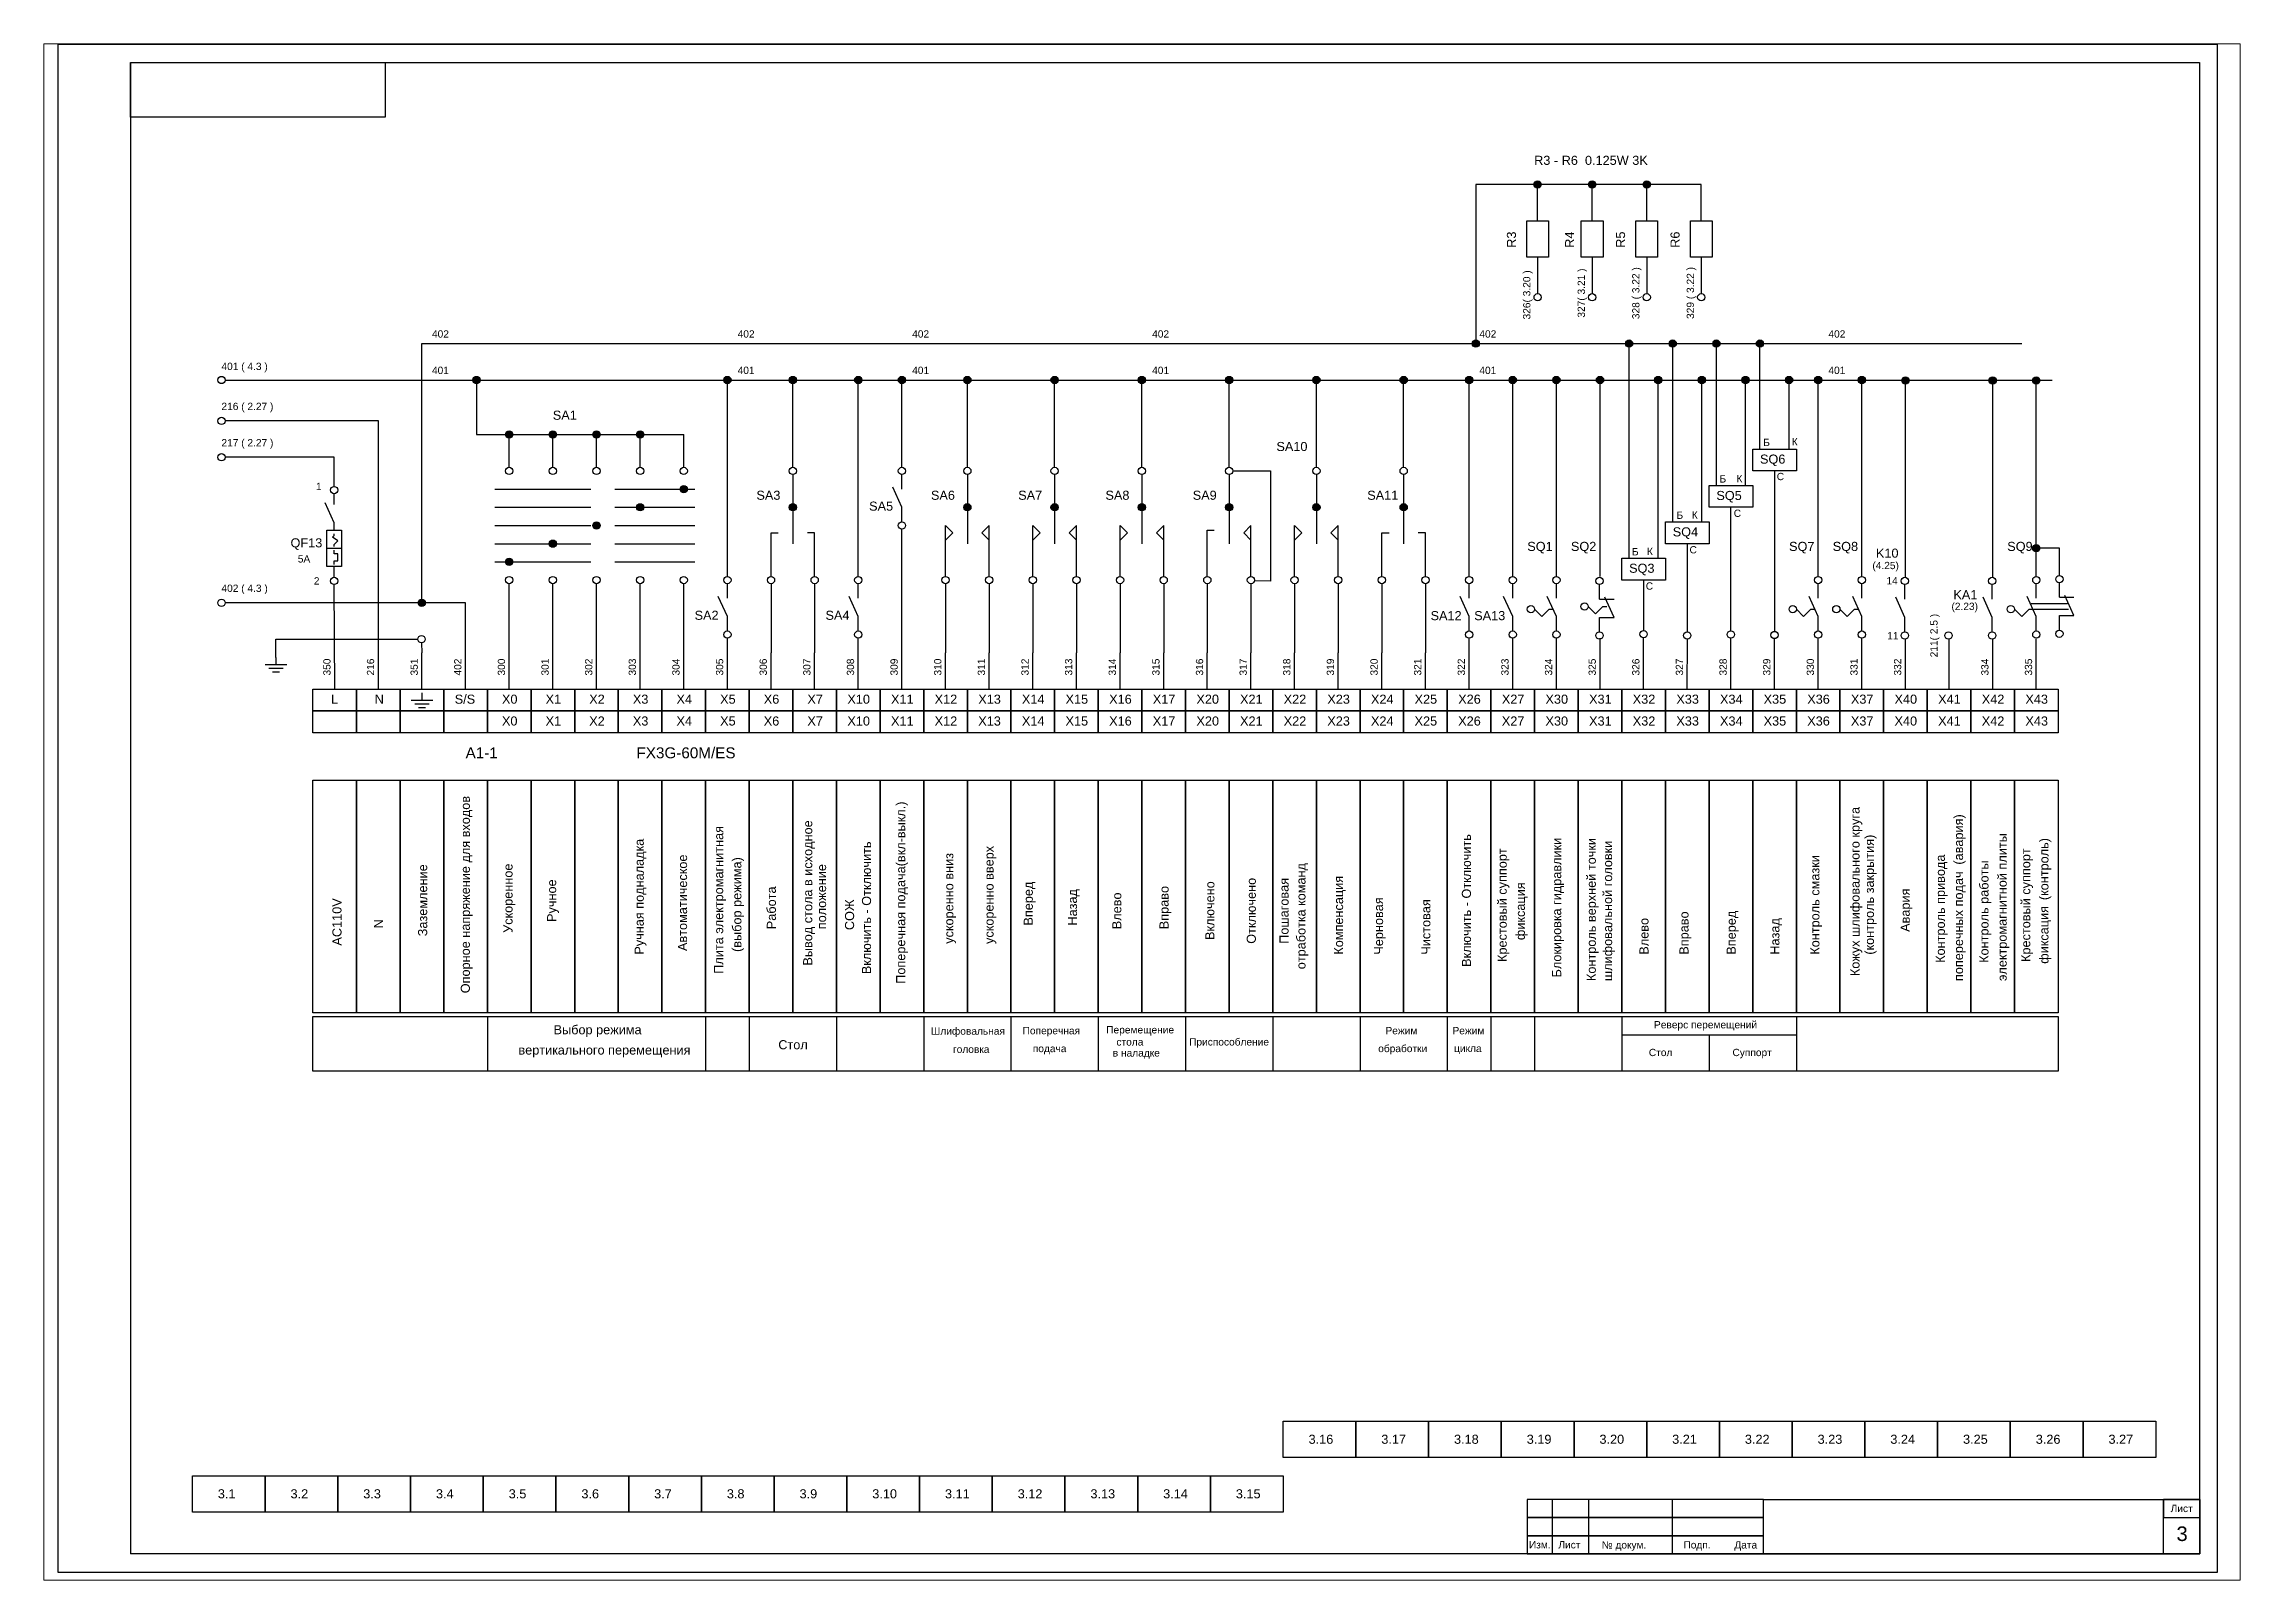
# Paper-space layout 'Лист2' of a CAD drawing. Header units: millimetres. Extents: x 0 to 287, y 0 to 201.
# The model-space entities are those that its viewports show. They can reach past a viewport. Long polylines and large blocks are cut down to what shows.
import ezdxf

# ---------------------------------------------------------------- set-up
doc = ezdxf.new("R2010")
doc.units = ezdxf.units.MM
doc.linetypes.add('ACAD_ISO02W100', pattern=[15, 12, -3])
for name, color, linetype, lineweight in [('Маркировка', 7, 'Continuous', 25), ('Оформление', 7, 'Continuous', 30), ('Элементы', 7, 'Continuous', 25)]:
    doc.layers.add(name, color=color, linetype=linetype, lineweight=lineweight)
doc.styles.get("Standard").update_dxf_attribs({"font": 'arial.ttf'})

psp = doc.layouts.new('Лист2')

msp = doc.modelspace()

# ---------------------------------------------------------------- texts
at = {"layer": 'Маркировка'}
for s, height, p in [('R3 - R6  0.125W 3K', 2.5, (19356.04, 40325.4)), ('402', 2, (19052.9, 40277.91)), ('402', 2, (19136.97, 40277.91)), ('402', 2, (19184.97, 40277.91)), ('402', 2, (19250.97, 40277.91)), ('402', 2, (19340.97, 40277.91)), ('402', 2, (19436.97, 40277.91)), ('401 ( 4.3 )', 2, (18995, 40269)), ('401', 2, (19052.9, 40267.91)), ('401', 2, (19136.97, 40267.91)), ('401', 2, (19184.97, 40267.91)), ('401', 2, (19250.97, 40267.91)), ('401', 2, (19340.97, 40267.91)), ('401', 2, (19436.97, 40267.91)), ('216 ( 2.27 )', 2, (18995, 40258)), ('SA1', 2.5, (19086.13, 40255.32)), ('217 ( 2.27 )', 2, (18995, 40248)), ('SA10', 2.5, (19285.15, 40246.72)), ('Б', 2, (19419.04, 40248.08)), ('К', 2, (19426.88, 40248.28)), ('Б', 2, (19407.02, 40238.06)), ('К', 2, (19411.67, 40238.13)), ('SQ6', 2.5, (19418.15, 40243.25)), ('С', 2, (19422.76, 40238.72)), ('1', 2, (19021, 40236)), ('SA3', 2.5, (19142.13, 40233.32)), ('SA6', 2.5, (19190.13, 40233.32)), ('SA7', 2.5, (19214.13, 40233.32)), ('SA8', 2.5, (19238.13, 40233.32)), ('SA9', 2.5, (19262.13, 40233.32)), ('SA11', 2.5, (19310.13, 40233.32)), ('SQ5', 2.5, (19406.15, 40233.25)), ('SA5', 2.5, (19173.13, 40230.32)), ('Б', 2, (19395.19, 40228.08)), ('К', 2, (19399.38, 40228.15)), ('С', 2, (19410.93, 40228.62)), ('QF13', 2.5, (19014, 40220.23)), ('SQ1', 2.5, (19354.15, 40219.25)), ('SQ2', 2.5, (19366.15, 40219.25)), ('SQ4', 2.5, (19394.15, 40223.25)), ('SQ7', 2.5, (19426.15, 40219.25)), ('SQ8', 2.5, (19438.15, 40219.25)), ('SQ9', 2.5, (19486.15, 40219.25)), ('5A', 2, (19016, 40216.07)), ('SQ3', 2.5, (19382.15, 40213.25)), ('Б', 2, (19382.95, 40218.05)), ('К', 2, (19387.07, 40218.12)), ('С', 2, (19398.77, 40218.58)), ('(4.25)', 2, (19449.06, 40214.25)), ('K10', 2.5, (19450.04, 40217.4)), ('402 ( 4.3 )', 2, (18995, 40208)), ('2', 2, (19020.41, 40210.02)), ('С', 2, (19386.74, 40208.61)), ('14', 2, (19452.94, 40210.07)), ('(2.23)', 2, (19470.82, 40203.02)), ('KA1', 2.5, (19471.34, 40205.97)), ('SA2', 2.5, (19125.13, 40200.32)), ('SA4', 2.5, (19161.13, 40200.32)), ('SA12', 2.5, (19327.55, 40200.22)), ('SA13', 2.5, (19339.55, 40200.22)), ('11', 2, (19453.16, 40194.96)), ('L', 2.5, (19025.15, 40177.25)), ('N', 2.5, (19037.15, 40177.25)), ('S/S', 2.5, (19059.15, 40177.25)), ('X0', 2.5, (19072.15, 40177.25)), ('X1', 2.5, (19084.15, 40177.25)), ('X2', 2.5, (19096.15, 40177.25)), ('X3', 2.5, (19108.15, 40177.25)), ('X4', 2.5, (19120.15, 40177.25)), ('X5', 2.5, (19132.15, 40177.25)), ('X6', 2.5, (19144.15, 40177.25)), ('X7', 2.5, (19156.15, 40177.25)), ('X10', 2.5, (19167.15, 40177.25)), ('X11', 2.5, (19179.15, 40177.25)), ('X12', 2.5, (19191.15, 40177.25)), ('X13', 2.5, (19203.15, 40177.25)), ('X14', 2.5, (19215.15, 40177.25)), ('X15', 2.5, (19227.15, 40177.25)), ('X16', 2.5, (19239.15, 40177.25)), ('X17', 2.5, (19251.15, 40177.25)), ('X20', 2.5, (19263.15, 40177.25)), ('X21', 2.5, (19275.15, 40177.25)), ('X22', 2.5, (19287.15, 40177.25)), ('X23', 2.5, (19299.15, 40177.25)), ('X24', 2.5, (19311.15, 40177.25)), ('X25', 2.5, (19323.15, 40177.25)), ('X26', 2.5, (19335.15, 40177.25)), ('X27', 2.5, (19347.15, 40177.25)), ('X30', 2.5, (19359.15, 40177.25)), ('X31', 2.5, (19371.15, 40177.25)), ('X32', 2.5, (19383.15, 40177.25)), ('X33', 2.5, (19395.15, 40177.25)), ('X34', 2.5, (19407.15, 40177.25)), ('X35', 2.5, (19419.15, 40177.25)), ('X36', 2.5, (19431.15, 40177.25)), ('X37', 2.5, (19443.15, 40177.25)), ('X40', 2.5, (19455.15, 40177.25)), ('X41', 2.5, (19467.15, 40177.25)), ('X42', 2.5, (19479.15, 40177.25)), ('X43', 2.5, (19491.15, 40177.25)), ('X0', 2.5, (19072.15, 40171.25)), ('X1', 2.5, (19084.15, 40171.25)), ('X2', 2.5, (19096.15, 40171.25)), ('X3', 2.5, (19108.15, 40171.25)), ('X4', 2.5, (19120.15, 40171.25)), ('X5', 2.5, (19132.15, 40171.25)), ('X6', 2.5, (19144.15, 40171.25)), ('X7', 2.5, (19156.15, 40171.25)), ('X10', 2.5, (19167.15, 40171.25)), ('X11', 2.5, (19179.15, 40171.25)), ('X12', 2.5, (19191.15, 40171.25)), ('X13', 2.5, (19203.15, 40171.25)), ('X14', 2.5, (19215.15, 40171.25)), ('X15', 2.5, (19227.15, 40171.25)), ('X16', 2.5, (19239.15, 40171.25)), ('X17', 2.5, (19251.15, 40171.25)), ('X20', 2.5, (19263.15, 40171.25)), ('X21', 2.5, (19275.15, 40171.25)), ('X22', 2.5, (19287.15, 40171.25)), ('X23', 2.5, (19299.15, 40171.25)), ('X24', 2.5, (19311.15, 40171.25)), ('X25', 2.5, (19323.15, 40171.25)), ('X26', 2.5, (19335.15, 40171.25)), ('X27', 2.5, (19347.15, 40171.25)), ('X30', 2.5, (19359.15, 40171.25)), ('X31', 2.5, (19371.15, 40171.25)), ('X32', 2.5, (19383.15, 40171.25)), ('X33', 2.5, (19395.15, 40171.25)), ('X34', 2.5, (19407.15, 40171.25)), ('X35', 2.5, (19419.15, 40171.25)), ('X36', 2.5, (19431.15, 40171.25)), ('X37', 2.5, (19443.15, 40171.25)), ('X40', 2.5, (19455.15, 40171.25)), ('X41', 2.5, (19467.15, 40171.25)), ('X42', 2.5, (19479.15, 40171.25)), ('X43', 2.5, (19491.15, 40171.25)), ('A1-1', 3, (19062.15, 40162.25)), ('FX3G-60M/ES', 3, (19109.15, 40162.25)), ('Выбор режима', 2.5, (19086.35, 40086.37)), ('Реверс перемещений', 2, (19389, 40088)), ('Стол', 2.5, (19148.15, 40082.25)), ('Шлифовальная', 2, (19190.15, 40086.25)), ('Поперечная', 2, (19215.35, 40086.37)), ('подача', 2, (19218.15, 40081.46)), ('Перемещение', 2, (19238.35, 40086.6)), ('стола', 2, (19241.15, 40083.27)), ('Приспособление', 2, (19261.14, 40083.28)), ('обработки', 2, (19313.15, 40081.46)), ('Режим', 2, (19315.15, 40086.37)), ('Режим', 2, (19333.58, 40086.37)), ('цикла', 2, (19334.02, 40081.48)), ('вертикального перемещения', 2.5, (19076.68, 40080.79)), ('головка', 2, (19196.2, 40081.25)), ('в наладке', 2, (19240.15, 40080.25)), ('Стол', 2, (19387.58, 40080.37)), ('Суппорт', 2, (19410.58, 40080.37)), ('3.16', 2.5, (19294, 39973.78)), ('3.17', 2.5, (19314, 39973.78)), ('3.18', 2.5, (19334, 39973.78)), ('3.19', 2.5, (19354, 39973.78)), ('3.20', 2.5, (19374, 39973.78)), ('3.21', 2.5, (19394, 39973.78)), ('3.22', 2.5, (19414, 39973.78)), ('3.23', 2.5, (19434, 39973.78)), ('3.24', 2.5, (19454, 39973.78)), ('3.25', 2.5, (19474, 39973.78)), ('3.26', 2.5, (19494, 39973.78)), ('3.27', 2.5, (19514, 39973.78)), ('3.1', 2.5, (18994, 39958.78)), ('3.2', 2.5, (19014, 39958.78)), ('3.3', 2.5, (19034, 39958.78)), ('3.4', 2.5, (19054, 39958.78)), ('3.5', 2.5, (19074, 39958.78)), ('3.6', 2.5, (19094, 39958.78)), ('3.7', 2.5, (19114, 39958.78)), ('3.8', 2.5, (19134, 39958.78)), ('3.9', 2.5, (19154, 39958.78)), ('3.10', 2.5, (19174, 39958.78)), ('3.11', 2.5, (19194, 39958.78)), ('3.12', 2.5, (19214, 39958.78)), ('3.13', 2.5, (19234, 39958.78)), ('3.14', 2.5, (19254, 39958.78)), ('3.15', 2.5, (19274, 39958.78)), ('3', 4, (19532.69, 39947.05))]:
    msp.add_text(s, height=height, dxfattribs=at).set_placement(p)
for s, height, p in [('R3', 2.5, (19351.04, 40302.6)), ('R4', 2.5, (19367.04, 40302.6)), ('R5', 2.5, (19381.04, 40302.6)), ('R6', 2.5, (19396.04, 40302.6)), ('326( 3.20 )', 2, (19355, 40282.9)), ('327( 3.21 )', 2, (19370, 40283.39)), ('328 ( 3.22 )', 2, (19385, 40282.98)), ('329 ( 3.22 )', 2, (19400, 40283.04)), ('211( 2.5 )', 2, (19467, 40190)), ('350', 2, (19025, 40185)), ('216', 2, (19037, 40185)), ('351', 2, (19049, 40185)), ('402', 2, (19061, 40185)), ('300', 2, (19073, 40185)), ('301', 2, (19085, 40185)), ('302', 2, (19097, 40185)), ('303', 2, (19109, 40185)), ('304', 2, (19121, 40185)), ('305', 2, (19133, 40185)), ('306', 2, (19145, 40185)), ('307', 2, (19157, 40185)), ('308', 2, (19169, 40185)), ('309', 2, (19181, 40185)), ('310', 2, (19193, 40185)), ('311', 2, (19205, 40185)), ('312', 2, (19217, 40185)), ('313', 2, (19229, 40185)), ('314', 2, (19241, 40185)), ('315', 2, (19253, 40185)), ('316', 2, (19265, 40185)), ('317', 2, (19277, 40185)), ('318', 2, (19289, 40185)), ('319', 2, (19301, 40185)), ('320', 2, (19313, 40185)), ('321', 2, (19325, 40185)), ('322', 2, (19337, 40185)), ('323', 2, (19349, 40185)), ('324', 2, (19361, 40185)), ('325', 2, (19373, 40185)), ('326', 2, (19385, 40185)), ('327', 2, (19397, 40185)), ('328', 2, (19409, 40185)), ('329', 2, (19421, 40185)), ('330', 2, (19433, 40185)), ('331', 2, (19445, 40185)), ('332', 2, (19457, 40185)), ('334', 2, (19481, 40185)), ('335', 2, (19493, 40185)), ('Опорное напряжение для входов', 2.5, (19063.32, 40097.64)), ('Поперечная подача(вкл-выкл.)', 2.5, (19183.06, 40100.25)), ('Плита электромагнитная', 2.5, (19133, 40103)), ('Вывод стола в исходное ', 2.5, (19157.49, 40105.25)), ('Кожух шлифовального круга', 2.5, (19445.53, 40102.36)), ('(авария)', 2.5, (19474, 40133)), ('Ручная подналадка', 2.5, (19111.15, 40108.25)), ('Включить - Отключить', 2.5, (19173.66, 40102.89)), ('ускоренно вверх', 2.5, (19207.36, 40111.2)), ('Включить - Отключить', 2.5, (19338.66, 40104.89)), ('Крестовый суппорт', 2.5, (19348.49, 40106.25)), ('Блокировка гидравлики', 2.5, (19363.49, 40102)), ('Контроль верхней точки', 2.5, (19373, 40101)), ('шлифовальной головки', 2.5, (19377.49, 40101)), ('(контроль закрытия)', 2.5, (19449.49, 40108.25)), ('электромагнитной плиты', 2.5, (19486, 40101)), ('Крестовый суппорт', 2.5, (19492.49, 40106.25)), ('(контроль)', 2.5, (19497.49, 40123.25)), ('Заземление', 2.5, (19051.58, 40113.31)), ('Ускоренное', 2.5, (19075.06, 40114.25)), ('Автоматическое', 2.5, (19123.06, 40109.25)), ('(выбор режима)', 2.5, (19138, 40109)), ('положение', 2.5, (19161.3, 40115.25)), ('ускоренно вниз', 2.5, (19196.3, 40111.25)), ('отработка команд', 2.5, (19293.15, 40104.25)), ('Контроль смазки', 2.5, (19434.49, 40108.25)), ('Контроль привода', 2.5, (19469, 40106)), ('Контроль работы', 2.5, (19481, 40106)), ('Ручное', 2.5, (19087.06, 40117.25)), ('Работа', 2.5, (19147.49, 40115.25)), ('Вперед', 2.5, (19218.15, 40116.25)), ('Назад', 2.5, (19230.3, 40116.25)), ('Влево', 2.5, (19242.49, 40115.25)), ('Вправо', 2.5, (19255.49, 40115.25)), ('Включено', 2.5, (19268.09, 40112.29)), ('Отключено', 2.5, (19279.49, 40111.25)), ('Пошаговая', 2.5, (19288.49, 40111.25)), ('Компенсация', 2.5, (19303.49, 40108.25)), ('фиксация', 2.5, (19353.49, 40112.25)), ('Авария', 2.5, (19459.34, 40114.52)), ('поперечных подач', 2.5, (19474, 40101)), ('AC110V', 2.5, (19028.02, 40110.75)), ('СОЖ', 2.5, (19169, 40115)), ('Черновая', 2.5, (19314.49, 40108.25)), ('Чистовая', 2.5, (19327.49, 40108.25)), ('Вправо', 2.5, (19398.49, 40108.25)), ('Вперед', 2.5, (19411.49, 40108.25)), ('фиксация', 2.5, (19497.49, 40105.75)), ('N', 2.5, (19039.42, 40115.49)), ('Влево', 2.5, (19387.49, 40108.25)), ('Назад', 2.5, (19423.49, 40108.25))]:
    msp.add_text(s, height=height, rotation=90, dxfattribs=at).set_placement(p)
at = {"layer": 'Оформление'}
for s, p in [('Лист', (19531.1, 39955)), ('Изм.', (19354.6, 39945.02)), ('Лист', (19362.7, 39945.01)), ('№ докум.', (19374.62, 39944.99)), ('Подп.', (19397.1, 39945)), ('Дата', (19411.1, 39945))]:
    msp.add_text(s, height=2, dxfattribs=at).set_placement(p)

# ---------------------------------------------------------------- hatches: boundary and pattern name
at = {"layer": 'Элементы'}
h = msp.add_hatch(color=256, dxfattribs=at)
h.dxf.hatch_style = 1
h.paths.add_polyline_path([(19358, 40320, 1), (19356, 40320, 1)])
h = msp.add_hatch(color=256, dxfattribs=at)
h.dxf.hatch_style = 1
h.paths.add_polyline_path([(19373, 40320, 1), (19371, 40320, 1)])
h = msp.add_hatch(color=256, dxfattribs=at)
h.dxf.hatch_style = 1
h.paths.add_polyline_path([(19388, 40320, 1), (19386, 40320, 1)])
h = msp.add_hatch(color=256, dxfattribs=at)
h.dxf.hatch_style = 1
h.paths.add_polyline_path([(19341, 40276.25, 1), (19339, 40276.25, 1)])
h = msp.add_hatch(color=256, dxfattribs=at)
h.dxf.hatch_style = 1
h.paths.add_polyline_path([(19383.15, 40276.25, 1), (19381.15, 40276.25, 1)])
h = msp.add_hatch(color=256, dxfattribs=at)
h.dxf.hatch_style = 1
h.paths.add_polyline_path([(19395.15, 40276.25, 1), (19393.15, 40276.25, 1)])
h = msp.add_hatch(color=256, dxfattribs=at)
h.dxf.hatch_style = 1
h.paths.add_polyline_path([(19407.15, 40276.25, 1), (19405.15, 40276.25, 1)])
h = msp.add_hatch(color=256, dxfattribs=at)
h.dxf.hatch_style = 1
h.paths.add_polyline_path([(19419.15, 40276.25, 1), (19417.15, 40276.25, 1)])
h = msp.add_hatch(color=256, dxfattribs=at)
h.dxf.hatch_style = 1
h.paths.add_polyline_path([(19066.15, 40266.25, 1), (19064.15, 40266.25, 1)])
h = msp.add_hatch(color=256, dxfattribs=at)
h.dxf.hatch_style = 1
h.paths.add_polyline_path([(19135.15, 40266.25, 1), (19133.15, 40266.25, 1)])
h = msp.add_hatch(color=256, dxfattribs=at)
h.dxf.hatch_style = 1
h.paths.add_polyline_path([(19153.15, 40266.25, 1), (19151.15, 40266.25, 1)])
h = msp.add_hatch(color=256, dxfattribs=at)
h.dxf.hatch_style = 1
h.paths.add_polyline_path([(19171.15, 40266.25, 1), (19169.15, 40266.25, 1)])
h = msp.add_hatch(color=256, dxfattribs=at)
h.dxf.hatch_style = 1
h.paths.add_polyline_path([(19183.15, 40266.25, 1), (19181.15, 40266.25, 1)])
h = msp.add_hatch(color=256, dxfattribs=at)
h.dxf.hatch_style = 1
h.paths.add_polyline_path([(19201.15, 40266.25, 1), (19199.15, 40266.25, 1)])
h = msp.add_hatch(color=256, dxfattribs=at)
h.dxf.hatch_style = 1
h.paths.add_polyline_path([(19225.15, 40266.25, 1), (19223.15, 40266.25, 1)])
h = msp.add_hatch(color=256, dxfattribs=at)
h.dxf.hatch_style = 1
h.paths.add_polyline_path([(19249.15, 40266.25, 1), (19247.15, 40266.25, 1)])
h = msp.add_hatch(color=256, dxfattribs=at)
h.dxf.hatch_style = 1
h.paths.add_polyline_path([(19273.15, 40266.25, 1), (19271.15, 40266.25, 1)])
h = msp.add_hatch(color=256, dxfattribs=at)
h.dxf.hatch_style = 1
h.paths.add_polyline_path([(19297.15, 40266.25, 1), (19295.15, 40266.25, 1)])
h = msp.add_hatch(color=256, dxfattribs=at)
h.dxf.hatch_style = 1
h.paths.add_polyline_path([(19321.15, 40266.25, 1), (19319.15, 40266.25, 1)])
h = msp.add_hatch(color=256, dxfattribs=at)
h.dxf.hatch_style = 1
h.paths.add_polyline_path([(19339.15, 40266.25, 1), (19337.15, 40266.25, 1)])
h = msp.add_hatch(color=256, dxfattribs=at)
h.dxf.hatch_style = 1
h.paths.add_polyline_path([(19351.15, 40266.25, 1), (19349.15, 40266.25, 1)])
h = msp.add_hatch(color=256, dxfattribs=at)
h.dxf.hatch_style = 1
h.paths.add_polyline_path([(19363.15, 40266.25, 1), (19361.15, 40266.25, 1)])
h = msp.add_hatch(color=256, dxfattribs=at)
h.dxf.hatch_style = 1
h.paths.add_polyline_path([(19375.15, 40266.25, 1), (19373.15, 40266.25, 1)])
h = msp.add_hatch(color=256, dxfattribs=at)
h.dxf.hatch_style = 1
h.paths.add_polyline_path([(19391.15, 40266.25, 1), (19389.15, 40266.25, 1)])
h = msp.add_hatch(color=256, dxfattribs=at)
h.dxf.hatch_style = 1
h.paths.add_polyline_path([(19403.15, 40266.25, 1), (19401.15, 40266.25, 1)])
h = msp.add_hatch(color=256, dxfattribs=at)
h.dxf.hatch_style = 1
h.paths.add_polyline_path([(19415.15, 40266.25, 1), (19413.15, 40266.25, 1)])
h = msp.add_hatch(color=256, dxfattribs=at)
h.dxf.hatch_style = 1
h.paths.add_polyline_path([(19427.15, 40266.25, 1), (19425.15, 40266.25, 1)])
h = msp.add_hatch(color=256, dxfattribs=at)
h.dxf.hatch_style = 1
h.paths.add_polyline_path([(19435.15, 40266.25, 1), (19433.15, 40266.25, 1)])
h = msp.add_hatch(color=256, dxfattribs=at)
h.dxf.hatch_style = 1
h.paths.add_polyline_path([(19447.15, 40266.25, 1), (19445.15, 40266.25, 1)])
h = msp.add_hatch(color=256, dxfattribs=at)
h.dxf.hatch_style = 1
h.paths.add_polyline_path([(19459.15, 40266.11, 1), (19457.15, 40266.11, 1)])
h = msp.add_hatch(color=256, dxfattribs=at)
h.dxf.hatch_style = 1
h.paths.add_polyline_path([(19483.15, 40266.11, 1), (19481.15, 40266.11, 1)])
h = msp.add_hatch(color=256, dxfattribs=at)
h.dxf.hatch_style = 1
h.paths.add_polyline_path([(19495.15, 40266.11, 1), (19493.15, 40266.11, 1)])
h = msp.add_hatch(color=256, dxfattribs=at)
h.dxf.hatch_style = 1
h.paths.add_polyline_path([(19075.15, 40251.25, 1), (19073.15, 40251.25, 1)])
h = msp.add_hatch(color=256, dxfattribs=at)
h.dxf.hatch_style = 1
h.paths.add_polyline_path([(19087.15, 40251.25, 1), (19085.15, 40251.25, 1)])
h = msp.add_hatch(color=256, dxfattribs=at)
h.dxf.hatch_style = 1
h.paths.add_polyline_path([(19099.15, 40251.25, 1), (19097.15, 40251.25, 1)])
h = msp.add_hatch(color=256, dxfattribs=at)
h.dxf.hatch_style = 1
h.paths.add_polyline_path([(19111.15, 40251.25, 1), (19109.15, 40251.25, 1)])
h = msp.add_hatch(color=256, dxfattribs=at)
h.dxf.hatch_style = 1
h.paths.add_polyline_path([(19123.15, 40236.25, 1), (19121.15, 40236.25, 1)])
h = msp.add_hatch(color=256, dxfattribs=at)
h.dxf.hatch_style = 1
h.paths.add_polyline_path([(19111.15, 40231.25, 1), (19109.15, 40231.25, 1)])
h = msp.add_hatch(color=256, dxfattribs=at)
h.dxf.hatch_style = 1
h.paths.add_polyline_path([(19153.15, 40231.25, 1), (19151.15, 40231.25, 1)])
h = msp.add_hatch(color=256, dxfattribs=at)
h.dxf.hatch_style = 1
h.paths.add_polyline_path([(19201.15, 40231.25, 1), (19199.15, 40231.25, 1)])
h = msp.add_hatch(color=256, dxfattribs=at)
h.dxf.hatch_style = 1
h.paths.add_polyline_path([(19225.15, 40231.25, 1), (19223.15, 40231.25, 1)])
h = msp.add_hatch(color=256, dxfattribs=at)
h.dxf.hatch_style = 1
h.paths.add_polyline_path([(19249.15, 40231.25, 1), (19247.15, 40231.25, 1)])
h = msp.add_hatch(color=256, dxfattribs=at)
h.dxf.hatch_style = 1
h.paths.add_polyline_path([(19273.15, 40231.25, 1), (19271.15, 40231.25, 1)])
h = msp.add_hatch(color=256, dxfattribs=at)
h.dxf.hatch_style = 1
h.paths.add_polyline_path([(19297.15, 40231.25, 1), (19295.15, 40231.25, 1)])
h = msp.add_hatch(color=256, dxfattribs=at)
h.dxf.hatch_style = 1
h.paths.add_polyline_path([(19321.15, 40231.25, 1), (19319.15, 40231.25, 1)])
h = msp.add_hatch(color=256, dxfattribs=at)
h.dxf.hatch_style = 1
h.paths.add_polyline_path([(19087.15, 40221.25, 1), (19085.15, 40221.25, 1)])
h = msp.add_hatch(color=256, dxfattribs=at)
h.dxf.hatch_style = 1
h.paths.add_polyline_path([(19099.15, 40226.25, 1), (19097.15, 40226.25, 1)])
h = msp.add_hatch(color=256, dxfattribs=at)
h.dxf.hatch_style = 1
h.paths.add_polyline_path([(19075.15, 40216.25, 1), (19073.15, 40216.25, 1)])
h = msp.add_hatch(color=256, dxfattribs=at)
h.dxf.hatch_style = 1
h.paths.add_polyline_path([(19495.15, 40220, 1), (19493.15, 40220, 1)])
h = msp.add_hatch(color=256, dxfattribs=at)
h.dxf.hatch_style = 1
h.paths.add_polyline_path([(19051.08, 40205, 1), (19049.08, 40205, 1)])

# ---------------------------------------------------------------- linework, layer by layer
at = {"layer": 'Оформление'}
for p, q in [((18970, 40353.5), (18970, 39943.5)), ((18970, 40353.5), (19539, 40353.5)), ((19539, 40353.5), (19539, 39943.5)), ((19419.1, 39958.5), (19539.1, 39958.5)), ((19539, 39943.5), (18970, 39943.5)), ((19354.1, 39943.5), (19539.1, 39943.5)), ((19354.1, 39943.5), (19539.1, 39943.5)), ((19354.1, 39943.5), (19539.1, 39943.5))]:
    msp.add_line(p, q, dxfattribs=at)
for points in [[(18950, 39938.5), (19544, 39938.5), (19544, 40358.5), (18950, 40358.5)], [(19354.1, 39943.5), (19371.1, 39943.5), (19371.08, 39958.5), (19354.08, 39958.5)], [(19354.1, 39953.5), (19419.1, 39953.5), (19419.1, 39958.5), (19354.1, 39958.5)], [(19354.1, 39943.5), (19361.1, 39943.5), (19361.1, 39958.5), (19354.1, 39958.5)], [(19354.1, 39943.5), (19394.1, 39943.5), (19394.1, 39958.5), (19354.1, 39958.5)], [(19539.1, 39943.5), (19529.1, 39943.5), (19529.1, 39958.5), (19539.1, 39958.5)], [(19539.1, 39958.5), (19529.1, 39958.5), (19529.1, 39953.5), (19539.1, 39953.5)], [(19354.1, 39948.5), (19419.1, 39948.5), (19419.1, 39953.5), (19354.1, 39953.5)], [(19354.1, 39943.5), (19419.1, 39943.5), (19419.1, 39948.5), (19354.1, 39948.5)]]:
    msp.add_lwpolyline(points, close=True, dxfattribs=at)
at = {"layer": 'Элементы'}
for p, q in [((19402, 40320), (19340, 40320)), ((19340, 40320), (19340, 40276.25)), ((19357, 40310), (19357, 40320)), ((19372, 40310), (19372, 40320)), ((19387, 40310), (19387, 40320)), ((19402, 40310), (19402, 40320)), ((19357, 40300), (19357, 40290)), ((19372, 40300), (19372, 40290)), ((19387, 40300), (19387, 40290)), ((19402, 40300), (19402, 40290)), ((19050.08, 40276.25), (19490.15, 40276.25)), ((19050.08, 40205), (19050.08, 40276.25)), ((19382.15, 40226.25), (19382.15, 40276.25)), ((19394.15, 40236.25), (19394.15, 40276.25)), ((19406.15, 40246.25), (19406.15, 40276.25)), ((19418.15, 40256.25), (19418.15, 40276.25)), ((18996, 40266.25), (19498.5, 40266.25)), ((19065.15, 40266.25), (19065.15, 40251.25)), ((19134.15, 40212.25), (19134.15, 40266.25)), ((19152.15, 40242.25), (19152.15, 40266.25)), ((19170.15, 40212.25), (19170.15, 40266.25)), ((19182.15, 40242.25), (19182.15, 40266.25)), ((19200.15, 40242.25), (19200.15, 40266.25)), ((19224.15, 40242.25), (19224.15, 40266.25)), ((19248.15, 40242.25), (19248.15, 40266.25)), ((19272.15, 40242.25), (19272.15, 40266.25)), ((19296.15, 40242.25), (19296.15, 40266.25)), ((19320.15, 40242.25), (19320.15, 40266.25)), ((19338.15, 40212.25), (19338.15, 40266.25)), ((19350.15, 40212.25), (19350.15, 40266.25)), ((19362.15, 40212.25), (19362.15, 40266.25)), ((19374.15, 40212.25), (19374.15, 40266.25)), ((19390.15, 40226.25), (19390.15, 40266.25)), ((19402.15, 40236.25), (19402.15, 40266.25)), ((19414.15, 40246.25), (19414.15, 40266.25)), ((19426.15, 40256.25), (19426.15, 40266.25)), ((19434.15, 40212.25), (19434.15, 40266.25)), ((19446.15, 40212.25), (19446.15, 40266.25)), ((19458.15, 40212.11), (19458.15, 40266.11)), ((19482.15, 40212.11), (19482.15, 40266.11)), ((19494.15, 40212.11), (19494.15, 40266.11)), ((19038.15, 40255), (18996, 40255)), ((19038.15, 40191.25), (19038.15, 40255)), ((19418.15, 40247.25), (19418.15, 40256.25)), ((19426.15, 40247.25), (19426.15, 40256.25)), ((19065.15, 40251.25), (19122.15, 40251.25)), ((19074.15, 40242.25), (19074.15, 40251.25)), ((19086.15, 40242.25), (19086.15, 40251.25)), ((19098.15, 40242.25), (19098.15, 40251.25)), ((19110.15, 40242.25), (19110.15, 40251.25)), ((19122.15, 40242.25), (19122.15, 40251.25)), ((19406.15, 40237.25), (19406.15, 40246.25)), ((19414.15, 40237.25), (19414.15, 40246.25)), ((19026, 40245), (18996, 40245)), ((19026, 40237), (19026, 40245)), ((19152.15, 40240.22), (19152.15, 40221.25)), ((19182.15, 40236.25), (19182.15, 40240.25)), ((19200.15, 40240.22), (19200.15, 40221.25)), ((19224.15, 40240.22), (19224.15, 40221.25)), ((19248.15, 40240.22), (19248.15, 40221.25)), ((19272.15, 40240.22), (19272.15, 40221.25)), ((19273.15, 40241.25), (19283.52, 40241.25)), ((19283.52, 40241.25), (19283.52, 40210.93)), ((19296.15, 40240.22), (19296.15, 40221.25)), ((19320.15, 40240.22), (19320.15, 40221.25)), ((19422.15, 40241.25), (19422.15, 40197.14)), ((19026, 40232), (19026, 40235)), ((19182.15, 40231.25), (19179.65, 40236.75)), ((19394.15, 40227.25), (19394.15, 40236.25)), ((19402.15, 40227.25), (19402.15, 40236.25)), ((19026, 40227), (19023.5, 40232.5)), ((19182.15, 40227.25), (19182.15, 40231.25)), ((19410.15, 40197.3), (19410.15, 40231.25)), ((19025.5, 40223), (19026, 40223.5)), ((19027, 40222), (19025.5, 40223)), ((19026, 40225), (19026, 40227)), ((19026, 40223.5), (19026, 40224)), ((19026, 40221), (19027, 40222)), ((19146.15, 40212.25), (19146.15, 40224.25)), ((19146.15, 40224.25), (19148.15, 40224.25)), ((19158.15, 40224.25), (19156.15, 40224.25)), ((19158.15, 40212.25), (19158.15, 40224.25)), ((19182.15, 40191.25), (19182.15, 40225.25)), ((19194.15, 40212.25), (19194.15, 40226.25)), ((19194.15, 40226.25), (19196.15, 40224.25)), ((19196.15, 40224.25), (19194.15, 40222.25)), ((19206.15, 40226.25), (19204.15, 40224.25)), ((19204.15, 40224.25), (19206.15, 40222.25)), ((19206.15, 40212.25), (19206.15, 40226.25)), ((19218.15, 40212.25), (19218.15, 40226.25)), ((19218.15, 40226.25), (19220.15, 40224.25)), ((19220.15, 40224.25), (19218.15, 40222.25)), ((19230.15, 40226.25), (19228.15, 40224.25)), ((19228.15, 40224.25), (19230.15, 40222.25)), ((19230.15, 40212.25), (19230.15, 40226.25)), ((19242.15, 40212.25), (19242.15, 40226.25)), ((19242.15, 40226.25), (19244.15, 40224.25)), ((19244.15, 40224.25), (19242.15, 40222.25)), ((19254.15, 40226.25), (19252.15, 40224.25)), ((19252.15, 40224.25), (19254.15, 40222.25)), ((19254.15, 40212.25), (19254.15, 40226.25)), ((19266.15, 40212.25), (19266.15, 40225)), ((19266.15, 40225), (19268, 40225)), ((19278.15, 40226.25), (19276.15, 40224.25)), ((19276.15, 40224.25), (19278.15, 40222.25)), ((19278.15, 40212.25), (19278.15, 40226.25)), ((19290.15, 40212.25), (19290.15, 40226.25)), ((19290.15, 40226.25), (19292.15, 40224.25)), ((19292.15, 40224.25), (19290.15, 40222.25)), ((19302.15, 40226.25), (19300.15, 40224.25)), ((19300.15, 40224.25), (19302.15, 40222.25)), ((19302.15, 40212.25), (19302.15, 40226.25)), ((19314.15, 40212.25), (19314.15, 40224.25)), ((19314.15, 40224.25), (19316.15, 40224.25)), ((19326.15, 40224.25), (19324.15, 40224.25)), ((19326.15, 40212.25), (19326.15, 40224.25)), ((19382.15, 40217.25), (19382.15, 40226.25)), ((19390.15, 40217.25), (19390.15, 40226.25)), ((19024, 40220), (19028, 40220)), ((19026, 40220.5), (19026, 40221)), ((19026, 40218.5), (19026, 40219.5)), ((19027, 40218.5), (19026, 40218.5)), ((19026, 40215.5), (19026, 40216.5)), ((19026, 40216.5), (19027, 40216.5)), ((19027, 40216.5), (19027, 40218.5)), ((19398.15, 40221.25), (19398.15, 40197.01)), ((19500.5, 40220), (19494.15, 40220)), ((19500.5, 40212.5), (19500.5, 40220)), ((19026, 40212), (19026, 40215)), ((19026.15, 40181.25), (19026, 40210)), ((19074.15, 40191.25), (19074.15, 40210.25)), ((19086.15, 40191.25), (19086.15, 40210.25)), ((19098.15, 40191.25), (19098.15, 40210.25)), ((19110.15, 40191.25), (19110.15, 40210.25)), ((19122.15, 40191.25), (19122.15, 40210.25)), ((19134.15, 40206.25), (19134.15, 40210.25)), ((19146.15, 40210.25), (19146.15, 40191.25)), ((19158.15, 40210.25), (19158.15, 40191.25)), ((19170.15, 40206.25), (19170.15, 40210.25)), ((19194.15, 40210.25), (19194.15, 40191.25)), ((19206.15, 40210.25), (19206.15, 40191.25)), ((19218.15, 40210.25), (19218.15, 40191.25)), ((19230.15, 40210.25), (19230.15, 40191.25)), ((19242.15, 40210.25), (19242.15, 40191.25)), ((19254.15, 40210.25), (19254.15, 40191.25)), ((19266.15, 40210.25), (19266.15, 40191.25)), ((19278.15, 40210.25), (19278.15, 40191.25)), ((19283.52, 40210.93), (19279.11, 40210.99)), ((19290.15, 40210.25), (19290.15, 40191.25)), ((19302.15, 40210.25), (19302.15, 40191.25)), ((19314.15, 40210.25), (19314.15, 40191.25)), ((19326.15, 40210.25), (19326.15, 40191.25)), ((19338.15, 40206.25), (19338.15, 40210.25)), ((19350.15, 40206.25), (19350.15, 40210.25)), ((19362.15, 40206.25), (19362.15, 40210.25)), ((19374, 40206), (19374, 40210)), ((19386.15, 40211.25), (19386.15, 40197.36)), ((19434.15, 40206.25), (19434.15, 40210.25)), ((19446.15, 40206.25), (19446.15, 40210.25)), ((19458, 40206), (19458, 40210)), ((19482, 40206), (19482, 40210)), ((19494.15, 40206.25), (19494.15, 40210.25)), ((19500.5, 40206.5), (19500.5, 40210.5)), ((19062.15, 40205), (18996, 40205)), ((19062.15, 40191.25), (19062.15, 40205)), ((19134.15, 40201.25), (19131.65, 40206.75)), ((19170.15, 40201.25), (19167.65, 40206.75)), ((19338.15, 40201.25), (19335.65, 40206.75)), ((19350.15, 40201.25), (19347.65, 40206.75)), ((19362.15, 40201.25), (19359.65, 40206.75)), ((19370.92, 40203.97), (19372.92, 40201.97)), ((19372.92, 40201.97), (19374.92, 40203.99)), ((19374, 40206), (19378, 40206)), ((19374.9, 40203.97), (19376, 40204)), ((19378, 40201), (19375.5, 40206.5)), ((19434.15, 40201.25), (19431.65, 40206.75)), ((19446.15, 40201.25), (19443.65, 40206.75)), ((19458, 40201), (19455.5, 40206.5)), ((19482, 40201), (19479.5, 40206.5)), ((19494.15, 40201.25), (19491.65, 40206.75)), ((19500.5, 40206.5), (19504.5, 40206.5)), ((19504.5, 40201.5), (19502, 40207)), ((19134.15, 40197.25), (19134.15, 40201.25)), ((19170.15, 40197.25), (19170.15, 40201.25)), ((19338.15, 40197.25), (19338.15, 40201.25)), ((19350.15, 40197.25), (19350.15, 40201.25)), ((19356.15, 40203.25), (19358.15, 40201.25)), ((19358.15, 40201.25), (19360.15, 40203.28)), ((19360.12, 40203.25), (19361.22, 40203.29)), ((19362.15, 40197.25), (19362.15, 40201.25)), ((19374, 40197), (19374, 40201)), ((19374, 40201), (19378, 40201)), ((19428.15, 40203.25), (19430.15, 40201.25)), ((19430.15, 40201.25), (19432.15, 40203.28)), ((19432.12, 40203.25), (19433.22, 40203.29)), ((19434.15, 40197.25), (19434.15, 40201.25)), ((19440.15, 40203.25), (19442.15, 40201.25)), ((19442.15, 40201.25), (19444.15, 40203.28)), ((19444.12, 40203.25), (19445.22, 40203.29)), ((19446.15, 40197.25), (19446.15, 40201.25)), ((19458, 40197), (19458, 40201)), ((19482, 40197), (19482, 40201)), ((19488.15, 40203.25), (19490.15, 40201.25)), ((19490.15, 40201.25), (19492.15, 40203.28)), ((19492.12, 40203.25), (19493.22, 40203.29)), ((19494.15, 40197.25), (19494.15, 40201.25)), ((19500.5, 40197.5), (19500.5, 40201.5)), ((19500.5, 40201.5), (19504.5, 40201.5)), ((19010, 40190), (19010, 40195)), ((19010, 40195), (19049, 40195)), ((19050.04, 40194), (19050.15, 40191.25)), ((19134.15, 40191.25), (19134.15, 40195.25)), ((19170.15, 40181.25), (19170.15, 40195.25)), ((19338.15, 40191.25), (19338.15, 40195.25)), ((19350.15, 40191.25), (19350.15, 40195.25)), ((19362.15, 40191.25), (19362.15, 40195.25)), ((19374.15, 40191.25), (19374.15, 40195.25)), ((19386.15, 40181.25), (19386.13, 40195.36)), ((19398.15, 40181.25), (19398.19, 40195.01)), ((19410.15, 40181.25), (19410.09, 40195.3)), ((19422.15, 40181.25), (19422.1, 40195.14)), ((19434.15, 40191.25), (19434.15, 40195.25)), ((19446.15, 40191.25), (19446.15, 40195.25)), ((19458.15, 40191.25), (19458.15, 40195.11)), ((19470.15, 40191.25), (19470.15, 40195.01)), ((19482.15, 40191.25), (19482.15, 40195.11)), ((19494.15, 40191.25), (19494.15, 40195.11)), ((19038.15, 40181.25), (19038.15, 40191.25)), ((19050.15, 40181.25), (19050.15, 40191.25)), ((19062.15, 40181.25), (19062.15, 40191.25)), ((19074.15, 40181.25), (19074.15, 40191.25)), ((19086.15, 40181.25), (19086.15, 40191.25)), ((19098.15, 40181.25), (19098.15, 40191.25)), ((19110.15, 40181.25), (19110.15, 40191.25)), ((19122.15, 40181.25), (19122.15, 40191.25)), ((19134.15, 40181.25), (19134.15, 40191.25)), ((19146.15, 40181.25), (19146.15, 40191.25)), ((19158.15, 40181.25), (19158.15, 40191.25)), ((19182.15, 40181.25), (19182.15, 40191.25)), ((19194.15, 40181.25), (19194.15, 40191.25)), ((19206.15, 40181.25), (19206.15, 40191.25)), ((19218.15, 40181.25), (19218.15, 40191.25)), ((19230.15, 40181.25), (19230.15, 40191.25)), ((19242.15, 40181.25), (19242.15, 40191.25)), ((19254.15, 40181.25), (19254.15, 40191.25)), ((19266.15, 40181.25), (19266.15, 40191.25)), ((19278.15, 40181.25), (19278.15, 40191.25)), ((19290.15, 40181.25), (19290.15, 40191.25)), ((19302.15, 40181.25), (19302.15, 40191.25)), ((19314.15, 40181.25), (19314.15, 40191.25)), ((19326.15, 40181.25), (19326.15, 40191.25)), ((19338.15, 40181.25), (19338.15, 40191.25)), ((19350.15, 40181.25), (19350.15, 40191.25)), ((19362.15, 40181.25), (19362.15, 40191.25)), ((19374.15, 40181.25), (19374.15, 40191.25)), ((19434.15, 40181.25), (19434.15, 40191.25)), ((19446.15, 40181.25), (19446.15, 40191.25)), ((19458.15, 40181.25), (19458.15, 40191.25)), ((19470.15, 40181.25), (19470.15, 40191.25)), ((19482.15, 40181.25), (19482.15, 40191.25)), ((19494.15, 40181.25), (19494.15, 40191.25)), ((19068.15, 40091.25), (19068.15, 40076.25)), ((19128.15, 40091.25), (19128.15, 40076.25)), ((19140.15, 40091.25), (19140.15, 40076.25)), ((19164.15, 40091.25), (19164.15, 40076.25)), ((19188.15, 40091.25), (19188.15, 40076.25)), ((19212.15, 40091.25), (19212.15, 40076.25)), ((19236.15, 40091.25), (19236.15, 40076.25)), ((19260.15, 40091.25), (19260.15, 40076.25)), ((19284.15, 40091.25), (19284.15, 40076.25)), ((19308.15, 40091.25), (19308.15, 40076.25)), ((19332.15, 40091.25), (19332.15, 40076.25)), ((19344.15, 40091.25), (19344.15, 40076.25)), ((19356.15, 40091.25), (19356.15, 40076.25)), ((19380.15, 40091.25), (19380.15, 40076.25)), ((19428.15, 40091.25), (19428.15, 40076.25)), ((19380.15, 40086.25), (19428.15, 40086.25)), ((19404.15, 40086.25), (19404.15, 40076.25))]:
    msp.add_line(p, q, dxfattribs=at)
at = {"layer": 'Элементы', "linetype": 'ACAD_ISO02W100', "ltscale": 0.5}
for p, q in [((19070.15, 40236.25), (19125.15, 40236.25)), ((19070.15, 40231.25), (19125.15, 40231.25)), ((19070.15, 40226.25), (19125.15, 40226.25)), ((19070.15, 40221.25), (19125.15, 40221.25)), ((19070.15, 40216.25), (19125.15, 40216.25))]:
    msp.add_line(p, q, dxfattribs=at)
at = {"layer": 'Элементы', "linetype": 'ACAD_ISO02W100', "ltscale": 0.2}
for p, q in [((19492.72, 40204.79), (19502.72, 40204.79)), ((19493.5, 40203.29), (19503, 40203.29))]:
    msp.add_line(p, q, dxfattribs=at)
at = {"layer": 'Элементы', "lineweight": 25}
for p, q in [((19007, 40188), (19013, 40188)), ((19008, 40187), (19012, 40187)), ((19009, 40186), (19011, 40186)), ((19010, 40190), (19010, 40188)), ((19050.15, 40180.25), (19050.15, 40178.25)), ((19047.15, 40178.25), (19053.15, 40178.25)), ((19048.15, 40177.25), (19052.15, 40177.25)), ((19049.15, 40176.25), (19051.15, 40176.25))]:
    msp.add_line(p, q, dxfattribs=at)
at = {"layer": 'Элементы'}
for points in [[(18970, 40353.5), (19040, 40353.5), (19040, 40338.5), (18970, 40338.5)], [(19360, 40300), (19354, 40300), (19354, 40310), (19360, 40310)], [(19375, 40300), (19369, 40300), (19369, 40310), (19375, 40310)], [(19390, 40300), (19384, 40300), (19384, 40310), (19390, 40310)], [(19405, 40300), (19399, 40300), (19399, 40310), (19405, 40310)], [(19416.15, 40247.25), (19428.15, 40247.25), (19428.15, 40241.25), (19416.15, 40241.25)], [(19404.15, 40237.25), (19416.15, 40237.25), (19416.15, 40231.25), (19404.15, 40231.25)], [(19024, 40215), (19024, 40225), (19028, 40225), (19028, 40215)], [(19392.15, 40227.25), (19404.15, 40227.25), (19404.15, 40221.25), (19392.15, 40221.25)], [(19380.15, 40217.25), (19392.15, 40217.25), (19392.15, 40211.25), (19380.15, 40211.25)], [(19020.15, 40181.25), (19032.15, 40181.25), (19032.15, 40175.25), (19020.15, 40175.25)], [(19032.15, 40181.25), (19044.15, 40181.25), (19044.15, 40175.25), (19032.15, 40175.25)], [(19044.15, 40181.25), (19056.15, 40181.25), (19056.15, 40175.25), (19044.15, 40175.25)], [(19056.15, 40181.25), (19068.15, 40181.25), (19068.15, 40175.25), (19056.15, 40175.25)], [(19068.15, 40181.25), (19080.15, 40181.25), (19080.15, 40175.25), (19068.15, 40175.25)], [(19080.15, 40181.25), (19092.15, 40181.25), (19092.15, 40175.25), (19080.15, 40175.25)], [(19092.15, 40181.25), (19104.15, 40181.25), (19104.15, 40175.25), (19092.15, 40175.25)], [(19104.15, 40181.25), (19116.15, 40181.25), (19116.15, 40175.25), (19104.15, 40175.25)], [(19116.15, 40181.25), (19128.15, 40181.25), (19128.15, 40175.25), (19116.15, 40175.25)], [(19128.15, 40181.25), (19140.15, 40181.25), (19140.15, 40175.25), (19128.15, 40175.25)], [(19140.15, 40181.25), (19152.15, 40181.25), (19152.15, 40175.25), (19140.15, 40175.25)], [(19152.15, 40181.25), (19164.15, 40181.25), (19164.15, 40175.25), (19152.15, 40175.25)], [(19164.15, 40181.25), (19176.15, 40181.25), (19176.15, 40175.25), (19164.15, 40175.25)], [(19176.15, 40181.25), (19188.15, 40181.25), (19188.15, 40175.25), (19176.15, 40175.25)], [(19188.15, 40181.25), (19200.15, 40181.25), (19200.15, 40175.25), (19188.15, 40175.25)], [(19200.15, 40181.25), (19212.15, 40181.25), (19212.15, 40175.25), (19200.15, 40175.25)], [(19212.15, 40181.25), (19224.15, 40181.25), (19224.15, 40175.25), (19212.15, 40175.25)], [(19224.15, 40181.25), (19236.15, 40181.25), (19236.15, 40175.25), (19224.15, 40175.25)], [(19236.15, 40181.25), (19248.15, 40181.25), (19248.15, 40175.25), (19236.15, 40175.25)], [(19248.15, 40181.25), (19260.15, 40181.25), (19260.15, 40175.25), (19248.15, 40175.25)], [(19260.15, 40181.25), (19272.15, 40181.25), (19272.15, 40175.25), (19260.15, 40175.25)], [(19272.15, 40181.25), (19284.15, 40181.25), (19284.15, 40175.25), (19272.15, 40175.25)], [(19284.15, 40181.25), (19296.15, 40181.25), (19296.15, 40175.25), (19284.15, 40175.25)], [(19296.15, 40181.25), (19308.15, 40181.25), (19308.15, 40175.25), (19296.15, 40175.25)], [(19308.15, 40181.25), (19320.15, 40181.25), (19320.15, 40175.25), (19308.15, 40175.25)], [(19320.15, 40181.25), (19332.15, 40181.25), (19332.15, 40175.25), (19320.15, 40175.25)], [(19332.15, 40181.25), (19344.15, 40181.25), (19344.15, 40175.25), (19332.15, 40175.25)], [(19344.15, 40181.25), (19356.15, 40181.25), (19356.15, 40175.25), (19344.15, 40175.25)], [(19356.15, 40181.25), (19368.15, 40181.25), (19368.15, 40175.25), (19356.15, 40175.25)], [(19368.15, 40181.25), (19380.15, 40181.25), (19380.15, 40175.25), (19368.15, 40175.25)], [(19380.15, 40181.25), (19392.15, 40181.25), (19392.15, 40175.25), (19380.15, 40175.25)], [(19392.15, 40181.25), (19404.15, 40181.25), (19404.15, 40175.25), (19392.15, 40175.25)], [(19404.15, 40181.25), (19416.15, 40181.25), (19416.15, 40175.25), (19404.15, 40175.25)], [(19416.15, 40181.25), (19428.15, 40181.25), (19428.15, 40175.25), (19416.15, 40175.25)], [(19428.15, 40181.25), (19440.15, 40181.25), (19440.15, 40175.25), (19428.15, 40175.25)], [(19440.15, 40181.25), (19452.15, 40181.25), (19452.15, 40175.25), (19440.15, 40175.25)], [(19452.15, 40181.25), (19464.15, 40181.25), (19464.15, 40175.25), (19452.15, 40175.25)], [(19464.15, 40181.25), (19476.15, 40181.25), (19476.15, 40175.25), (19464.15, 40175.25)], [(19476.15, 40181.25), (19488.15, 40181.25), (19488.15, 40175.25), (19476.15, 40175.25)], [(19488.15, 40181.25), (19500.15, 40181.25), (19500.15, 40175.25), (19488.15, 40175.25)], [(19020.15, 40175.25), (19032.15, 40175.25), (19032.15, 40169.25), (19020.15, 40169.25)], [(19032.15, 40175.25), (19044.15, 40175.25), (19044.15, 40169.25), (19032.15, 40169.25)], [(19044.15, 40175.25), (19056.15, 40175.25), (19056.15, 40169.25), (19044.15, 40169.25)], [(19056.15, 40175.25), (19068.15, 40175.25), (19068.15, 40169.25), (19056.15, 40169.25)], [(19068.15, 40175.25), (19080.15, 40175.25), (19080.15, 40169.25), (19068.15, 40169.25)], [(19080.15, 40175.25), (19092.15, 40175.25), (19092.15, 40169.25), (19080.15, 40169.25)], [(19092.15, 40175.25), (19104.15, 40175.25), (19104.15, 40169.25), (19092.15, 40169.25)], [(19104.15, 40175.25), (19116.15, 40175.25), (19116.15, 40169.25), (19104.15, 40169.25)], [(19116.15, 40175.25), (19128.15, 40175.25), (19128.15, 40169.25), (19116.15, 40169.25)], [(19128.15, 40175.25), (19140.15, 40175.25), (19140.15, 40169.25), (19128.15, 40169.25)], [(19140.15, 40175.25), (19152.15, 40175.25), (19152.15, 40169.25), (19140.15, 40169.25)], [(19152.15, 40175.25), (19164.15, 40175.25), (19164.15, 40169.25), (19152.15, 40169.25)], [(19164.15, 40175.25), (19176.15, 40175.25), (19176.15, 40169.25), (19164.15, 40169.25)], [(19176.15, 40175.25), (19188.15, 40175.25), (19188.15, 40169.25), (19176.15, 40169.25)], [(19188.15, 40175.25), (19200.15, 40175.25), (19200.15, 40169.25), (19188.15, 40169.25)], [(19200.15, 40175.25), (19212.15, 40175.25), (19212.15, 40169.25), (19200.15, 40169.25)], [(19212.15, 40175.25), (19224.15, 40175.25), (19224.15, 40169.25), (19212.15, 40169.25)], [(19224.15, 40175.25), (19236.15, 40175.25), (19236.15, 40169.25), (19224.15, 40169.25)], [(19236.15, 40175.25), (19248.15, 40175.25), (19248.15, 40169.25), (19236.15, 40169.25)], [(19248.15, 40175.25), (19260.15, 40175.25), (19260.15, 40169.25), (19248.15, 40169.25)], [(19260.15, 40175.25), (19272.15, 40175.25), (19272.15, 40169.25), (19260.15, 40169.25)], [(19272.15, 40175.25), (19284.15, 40175.25), (19284.15, 40169.25), (19272.15, 40169.25)], [(19284.15, 40175.25), (19296.15, 40175.25), (19296.15, 40169.25), (19284.15, 40169.25)], [(19296.15, 40175.25), (19308.15, 40175.25), (19308.15, 40169.25), (19296.15, 40169.25)], [(19308.15, 40175.25), (19320.15, 40175.25), (19320.15, 40169.25), (19308.15, 40169.25)], [(19320.15, 40175.25), (19332.15, 40175.25), (19332.15, 40169.25), (19320.15, 40169.25)], [(19332.15, 40175.25), (19344.15, 40175.25), (19344.15, 40169.25), (19332.15, 40169.25)], [(19344.15, 40175.25), (19356.15, 40175.25), (19356.15, 40169.25), (19344.15, 40169.25)], [(19356.15, 40175.25), (19368.15, 40175.25), (19368.15, 40169.25), (19356.15, 40169.25)], [(19368.15, 40175.25), (19380.15, 40175.25), (19380.15, 40169.25), (19368.15, 40169.25)], [(19380.15, 40175.25), (19392.15, 40175.25), (19392.15, 40169.25), (19380.15, 40169.25)], [(19392.15, 40175.25), (19404.15, 40175.25), (19404.15, 40169.25), (19392.15, 40169.25)], [(19404.15, 40175.25), (19416.15, 40175.25), (19416.15, 40169.25), (19404.15, 40169.25)], [(19416.15, 40175.25), (19428.15, 40175.25), (19428.15, 40169.25), (19416.15, 40169.25)], [(19428.15, 40175.25), (19440.15, 40175.25), (19440.15, 40169.25), (19428.15, 40169.25)], [(19440.15, 40175.25), (19452.15, 40175.25), (19452.15, 40169.25), (19440.15, 40169.25)], [(19452.15, 40175.25), (19464.15, 40175.25), (19464.15, 40169.25), (19452.15, 40169.25)], [(19464.15, 40175.25), (19476.15, 40175.25), (19476.15, 40169.25), (19464.15, 40169.25)], [(19476.15, 40175.25), (19488.15, 40175.25), (19488.15, 40169.25), (19476.15, 40169.25)], [(19488.15, 40175.25), (19500.15, 40175.25), (19500.15, 40169.25), (19488.15, 40169.25)], [(19020.15, 40156.25), (19032.15, 40156.25), (19032.15, 40092.25), (19020.15, 40092.25)], [(19032.15, 40156.25), (19044.15, 40156.25), (19044.15, 40092.25), (19032.15, 40092.25)], [(19044.15, 40156.25), (19056.15, 40156.25), (19056.15, 40092.25), (19044.15, 40092.25)], [(19056.15, 40156.25), (19068.15, 40156.25), (19068.15, 40092.25), (19056.15, 40092.25)], [(19068.15, 40156.25), (19080.15, 40156.25), (19080.15, 40092.25), (19068.15, 40092.25)], [(19080.15, 40156.25), (19092.15, 40156.25), (19092.15, 40092.25), (19080.15, 40092.25)], [(19092.15, 40156.25), (19104.15, 40156.25), (19104.15, 40092.25), (19092.15, 40092.25)], [(19104.15, 40156.25), (19116.15, 40156.25), (19116.15, 40092.25), (19104.15, 40092.25)], [(19116.15, 40156.25), (19128.15, 40156.25), (19128.15, 40092.25), (19116.15, 40092.25)], [(19128.15, 40156.25), (19140.15, 40156.25), (19140.15, 40092.25), (19128.15, 40092.25)], [(19140.15, 40156.25), (19152.15, 40156.25), (19152.15, 40092.25), (19140.15, 40092.25)], [(19152.15, 40156.25), (19164.15, 40156.25), (19164.15, 40092.25), (19152.15, 40092.25)], [(19164.15, 40156.25), (19176.15, 40156.25), (19176.15, 40092.25), (19164.15, 40092.25)], [(19176.15, 40156.25), (19188.15, 40156.25), (19188.15, 40092.25), (19176.15, 40092.25)], [(19188.15, 40156.25), (19200.15, 40156.25), (19200.15, 40092.25), (19188.15, 40092.25)], [(19200.15, 40156.25), (19212.15, 40156.25), (19212.15, 40092.25), (19200.15, 40092.25)], [(19212.15, 40156.25), (19224.15, 40156.25), (19224.15, 40092.25), (19212.15, 40092.25)], [(19224.15, 40156.25), (19236.15, 40156.25), (19236.15, 40092.25), (19224.15, 40092.25)], [(19236.15, 40156.25), (19248.15, 40156.25), (19248.15, 40092.25), (19236.15, 40092.25)], [(19248.15, 40156.25), (19260.15, 40156.25), (19260.15, 40092.25), (19248.15, 40092.25)], [(19260.15, 40156.25), (19272.15, 40156.25), (19272.15, 40092.25), (19260.15, 40092.25)], [(19272.15, 40156.25), (19284.15, 40156.25), (19284.15, 40092.25), (19272.15, 40092.25)], [(19284.15, 40156.25), (19296.15, 40156.25), (19296.15, 40092.25), (19284.15, 40092.25)], [(19296.15, 40156.25), (19308.15, 40156.25), (19308.15, 40092.25), (19296.15, 40092.25)], [(19308.15, 40156.25), (19320.15, 40156.25), (19320.15, 40092.25), (19308.15, 40092.25)], [(19320.15, 40156.25), (19332.15, 40156.25), (19332.15, 40092.25), (19320.15, 40092.25)], [(19332.15, 40156.25), (19344.15, 40156.25), (19344.15, 40092.25), (19332.15, 40092.25)], [(19344.15, 40156.25), (19356.15, 40156.25), (19356.15, 40092.25), (19344.15, 40092.25)], [(19356.15, 40156.25), (19368.15, 40156.25), (19368.15, 40092.25), (19356.15, 40092.25)], [(19368.15, 40156.25), (19380.15, 40156.25), (19380.15, 40092.25), (19368.15, 40092.25)], [(19380.15, 40156.25), (19392.15, 40156.25), (19392.15, 40092.25), (19380.15, 40092.25)], [(19392.15, 40156.25), (19404.15, 40156.25), (19404.15, 40092.25), (19392.15, 40092.25)], [(19404.15, 40156.25), (19416.15, 40156.25), (19416.15, 40092.25), (19404.15, 40092.25)], [(19416.15, 40156.25), (19428.15, 40156.25), (19428.15, 40092.25), (19416.15, 40092.25)], [(19428.15, 40156.25), (19440.15, 40156.25), (19440.15, 40092.25), (19428.15, 40092.25)], [(19440.15, 40156.25), (19452.15, 40156.25), (19452.15, 40092.25), (19440.15, 40092.25)], [(19452.15, 40156.25), (19464.15, 40156.25), (19464.15, 40092.25), (19452.15, 40092.25)], [(19464.15, 40156.25), (19476.15, 40156.25), (19476.15, 40092.25), (19464.15, 40092.25)], [(19476.15, 40156.25), (19488.15, 40156.25), (19488.15, 40092.25), (19476.15, 40092.25)], [(19488.15, 40156.25), (19500.15, 40156.25), (19500.15, 40092.25), (19488.15, 40092.25)], [(19020.15, 40091.25), (19500.15, 40091.25), (19500.15, 40076.25), (19020.15, 40076.25)], [(19287, 39980), (19307, 39980), (19307, 39970), (19287, 39970)], [(19307, 39980), (19327, 39980), (19327, 39970), (19307, 39970)], [(19327, 39980), (19347, 39980), (19347, 39970), (19327, 39970)], [(19347, 39980), (19367, 39980), (19367, 39970), (19347, 39970)], [(19367, 39980), (19387, 39980), (19387, 39970), (19367, 39970)], [(19387, 39980), (19407, 39980), (19407, 39970), (19387, 39970)], [(19407, 39980), (19427, 39980), (19427, 39970), (19407, 39970)], [(19427, 39980), (19447, 39980), (19447, 39970), (19427, 39970)], [(19447, 39980), (19467, 39980), (19467, 39970), (19447, 39970)], [(19467, 39980), (19487, 39980), (19487, 39970), (19467, 39970)], [(19487, 39980), (19507, 39980), (19507, 39970), (19487, 39970)], [(19507, 39980), (19527, 39980), (19527, 39970), (19507, 39970)], [(18987, 39965), (19007, 39965), (19007, 39955), (18987, 39955)], [(19007, 39965), (19027, 39965), (19027, 39955), (19007, 39955)], [(19027, 39965), (19047, 39965), (19047, 39955), (19027, 39955)], [(19047, 39965), (19067, 39965), (19067, 39955), (19047, 39955)], [(19067, 39965), (19087, 39965), (19087, 39955), (19067, 39955)], [(19087, 39965), (19107, 39965), (19107, 39955), (19087, 39955)], [(19107, 39965), (19127, 39965), (19127, 39955), (19107, 39955)], [(19127, 39965), (19147, 39965), (19147, 39955), (19127, 39955)], [(19147, 39965), (19167, 39965), (19167, 39955), (19147, 39955)], [(19167, 39965), (19187, 39965), (19187, 39955), (19167, 39955)], [(19187, 39965), (19207, 39965), (19207, 39955), (19187, 39955)], [(19207, 39965), (19227, 39965), (19227, 39955), (19207, 39955)], [(19227, 39965), (19247, 39965), (19247, 39955), (19227, 39955)], [(19247, 39965), (19267, 39965), (19267, 39955), (19247, 39955)], [(19267, 39965), (19287, 39965), (19287, 39955), (19267, 39955)]]:
    msp.add_lwpolyline(points, close=True, dxfattribs=at)
for centre in [(19357, 40320), (19372, 40320), (19387, 40320), (19357, 40289), (19372, 40289), (19387, 40289), (19402, 40289), (19340, 40276.25), (19382.15, 40276.25), (19394.15, 40276.25), (19406.15, 40276.25), (19418.15, 40276.25), (18995, 40266.25), (19065.15, 40266.25), (19134.15, 40266.25), (19152.15, 40266.25), (19170.15, 40266.25), (19182.15, 40266.25), (19200.15, 40266.25), (19224.15, 40266.25), (19248.15, 40266.25), (19272.15, 40266.25), (19296.15, 40266.25), (19320.15, 40266.25), (19338.15, 40266.25), (19350.15, 40266.25), (19362.15, 40266.25), (19374.15, 40266.25), (19390.15, 40266.25), (19402.15, 40266.25), (19414.15, 40266.25), (19426.15, 40266.25), (19434.15, 40266.25), (19446.15, 40266.25), (19458.15, 40266.11), (19482.15, 40266.11), (19494.15, 40266.11), (18995, 40255), (19074.15, 40251.25), (19086.15, 40251.25), (19098.15, 40251.25), (19110.15, 40251.25), (18995, 40245), (19074.15, 40241.25), (19086.15, 40241.25), (19098.15, 40241.25), (19110.15, 40241.25), (19122.15, 40241.25), (19152.15, 40241.25), (19182.15, 40241.25), (19200.15, 40241.25), (19224.15, 40241.25), (19248.15, 40241.25), (19272.15, 40241.25), (19296.15, 40241.25), (19320.15, 40241.25), (19026, 40236), (19122.15, 40236.25), (19110.15, 40231.25), (19152.15, 40231.25), (19200.15, 40231.25), (19224.15, 40231.25), (19248.15, 40231.25), (19272.15, 40231.25), (19296.15, 40231.25), (19320.15, 40231.25), (19086.15, 40221.25), (19098.15, 40226.25), (19182.15, 40226.25), (19074.15, 40216.25), (19494.15, 40220), (19026, 40211), (19074.15, 40211.25), (19086.15, 40211.25), (19098.15, 40211.25), (19110.15, 40211.25), (19122.15, 40211.25), (19134.15, 40211.25), (19146.15, 40211.25), (19158.15, 40211.25), (19170.15, 40211.25), (19194.15, 40211.25), (19206.15, 40211.25), (19218.15, 40211.25), (19230.15, 40211.25), (19242.15, 40211.25), (19254.15, 40211.25), (19266.15, 40211.25), (19278.15, 40211.25), (19290.15, 40211.25), (19302.15, 40211.25), (19314.15, 40211.25), (19326.15, 40211.25), (19338.15, 40211.25), (19350.15, 40211.25), (19362.15, 40211.25), (19374, 40211), (19434.15, 40211.25), (19446.15, 40211.25), (19458, 40211), (19482, 40211), (19494.15, 40211.25), (19500.5, 40211.5), (18995, 40205), (19050.08, 40205), (19355.15, 40203.25), (19369.92, 40203.97), (19427.15, 40203.25), (19439.15, 40203.25), (19487.15, 40203.25), (19050, 40195), (19134.15, 40196.25), (19170.15, 40196.25), (19338.15, 40196.25), (19350.15, 40196.25), (19362.15, 40196.25), (19374, 40196), (19386.15, 40196.36), (19398.15, 40196.01), (19410.15, 40196.3), (19422.15, 40196.14), (19434.15, 40196.25), (19446.15, 40196.25), (19458, 40196), (19470, 40196), (19482, 40196), (19494.15, 40196.25), (19500.5, 40196.5)]:
    msp.add_circle(centre, 1, dxfattribs=at)

msp.set_redraw_order([(e.dxf.handle, doc.entitydb.next_handle()) for e in msp.query("TEXT MTEXT ATTDEF DIMENSION ARC_DIMENSION")])  # texts and dimensions are drawn at this point

# ---------------------------------------------------------------- viewports
at = {"layer": 'Элементы'}
psp.add_viewport(center=(143.66, 100.75), size=(287.63, 201.1095), view_center_point=(19248.18, 40147.49), view_height=422.3299, dxfattribs=at)

doc.saveas('drawing.dxf')
